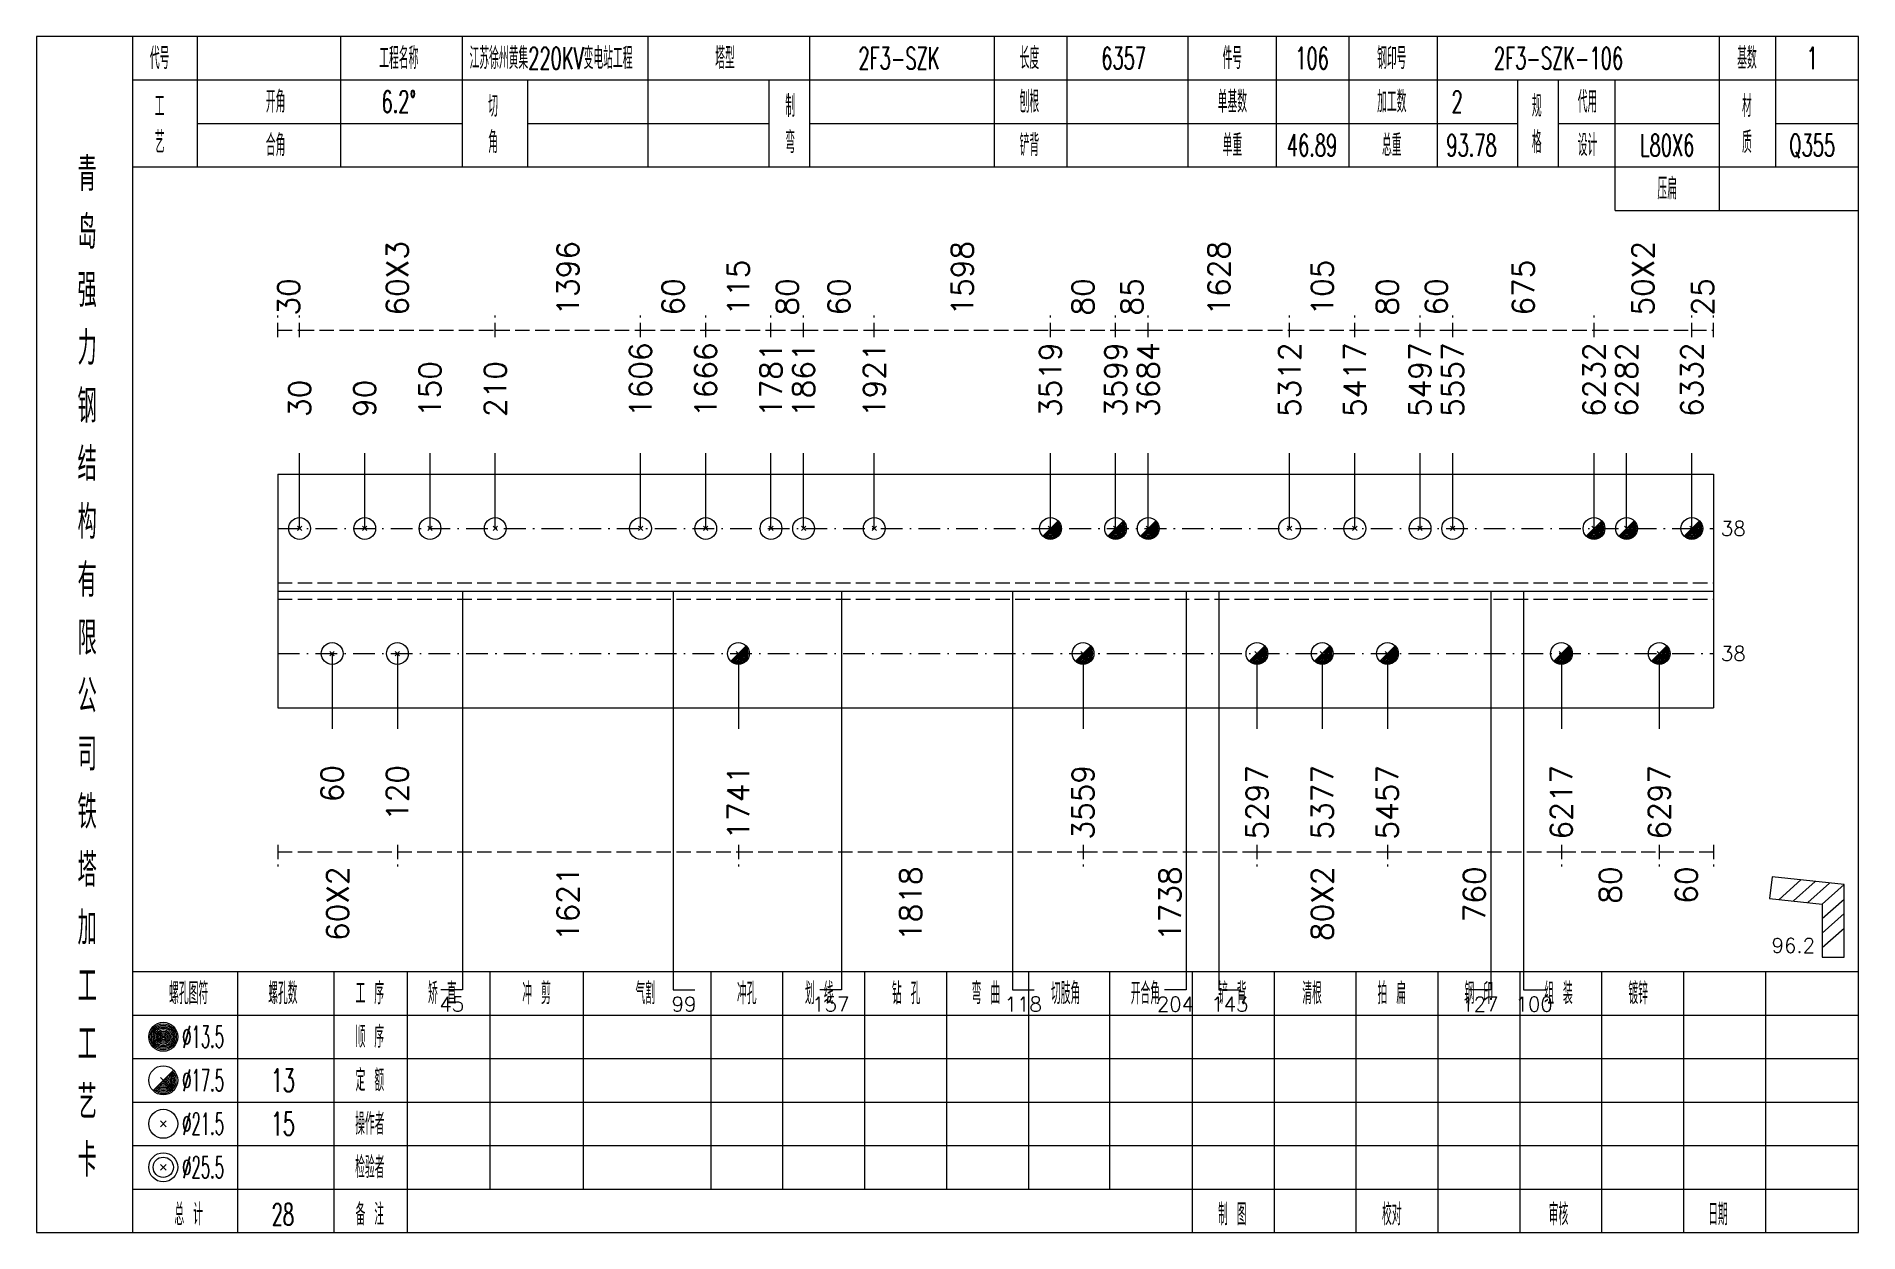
# Model space of a CAD drawing. Extents: x 0 to 4623, y -1159 to 4890.
# Drawn here: x 1557 to 1808.4, y 4725 to 4890 of the extents above; entities that cross this region are included whole.
import ezdxf
from ezdxf.enums import TextEntityAlignment as Align

# ---------------------------------------------------------------- set-up
doc = ezdxf.new("R2010")
doc.units = 0
doc.header["$MEASUREMENT"] = 0
doc.linetypes.add('一点画线', pattern=[5.2, 3, -1, 0.2, -1])
doc.linetypes.add('虚线', pattern=[2.75, 2, -0.75])
doc.layers.get('0').update_dxf_attribs({"linetype": 'CONTINUOUS', "lineweight": 25})
for name, color, linetype, lineweight in [('1', 7, 'CONTINUOUS', 25), ('2', 7, 'CONTINUOUS', 25), ('4', 7, 'CONTINUOUS', 25), ('5', 7, 'CONTINUOUS', 25)]:
    doc.layers.add(name, color=color, linetype=linetype, lineweight=lineweight)
doc.styles.get("Standard").update_dxf_attribs({"font": 'simplex.shx', "width": 0.7, "height": 3, "bigfont": 'gbhzfs.shx'})

msp = doc.modelspace()

# ---------------------------------------------------------------- texts
at = {"color": 8, "linetype": 'Continuous', "lineweight": 9}
for s, p in [('60X3', (1606.8, 4851.5)), ('1396', (1630.323, 4851.5)), ('1598', (1684.748, 4851.5)), ('1628', (1720.15, 4851.5)), ('50X2', (1778.65, 4851.5)), ('115', (1653.847, 4851.5)), ('105', (1734.4, 4851.5)), ('675', (1762.15, 4851.5)), ('30', (1591.8, 4851.5)), ('60', (1644.847, 4851.5)), ('80', (1660.597, 4851.5)), ('60', (1667.722, 4851.5)), ('80', (1701.4, 4851.5)), ('85', (1708.15, 4851.5)), ('80', (1743.4, 4851.5)), ('60', (1750.15, 4851.5)), ('25', (1786.9, 4851.5))]:
    msp.add_text(s, height=3, rotation=90, dxfattribs=at).set_placement(p, align=Align.MIDDLE_LEFT)
at = {"color": 7, "linetype": 'Continuous', "lineweight": 13}
for s, p in [('1606', (1640.347, 4837.5)), ('1666', (1649.347, 4837.5)), ('3519', (1696.9, 4837.5)), ('3599', (1705.9, 4837.5)), ('3684', (1710.4, 4837.5)), ('5312', (1729.9, 4837.5)), ('5417', (1738.9, 4837.5)), ('5497', (1747.9, 4837.5)), ('5557', (1752.4, 4837.5)), ('6232', (1771.9, 4837.5)), ('6282', (1776.4, 4837.5)), ('6332', (1785.4, 4837.5)), ('150', (1611.3, 4837.5)), ('210', (1620.3, 4837.5)), ('1781', (1658.347, 4837.5)), ('1861', (1662.847, 4837.5)), ('1921', (1672.597, 4837.5)), ('30', (1593.3, 4837.5)), ('90', (1602.3, 4837.5))]:
    msp.add_text(s, height=3, rotation=90, dxfattribs=at).set_placement(p, align=Align.MIDDLE_LEFT)
for p in [(1789.4, 4822.125), (1789.4, 4804.875)]:
    msp.add_text('38', height=2, dxfattribs=at).set_placement(p, align=Align.MIDDLE_LEFT)
at = {"color": 8, "linetype": 'Continuous', "lineweight": 9}
for s, p in [('60X2', (1598.55, 4775.5)), ('1621', (1630.323, 4775.5)), ('1818', (1677.623, 4775.5)), ('1738', (1713.4, 4775.5)), ('80X2', (1734.4, 4775.5)), ('760', (1755.4, 4775.5)), ('80', (1774.15, 4775.5)), ('60', (1784.65, 4775.5))]:
    msp.add_text(s, height=3, rotation=90, dxfattribs=at).set_placement(p, align=Align.MIDDLE_RIGHT)
at = {"layer": '1', "color": 7, "linetype": 'Continuous', "lineweight": 13}
for s, p in [('60', (1597.8, 4789.5)), ('120', (1606.8, 4789.5)), ('1741', (1653.847, 4789.5)), ('3559', (1701.4, 4789.5)), ('5297', (1725.4, 4789.5)), ('5377', (1734.4, 4789.5)), ('5457', (1743.4, 4789.5)), ('6217', (1767.4, 4789.5)), ('6297', (1780.9, 4789.5))]:
    msp.add_text(s, height=3, rotation=90, dxfattribs=at).set_placement(p, align=Align.MIDDLE_RIGHT)
at = {"layer": '2', "color": 7, "linetype": 'Continuous', "lineweight": 13}
msp.add_text('96.2', height=2, dxfattribs=at).set_placement((1802.4, 4763), align=Align.BOTTOM_RIGHT)
for s, p in [('45', (1614.3, 4757.5)), ('99', (1646.347, 4757.5)), ('157', (1666.597, 4757.5)), ('118', (1693.15, 4757.5)), ('204', (1714.15, 4757.5)), ('143', (1721.65, 4757.5)), ('127', (1756.15, 4757.5)), ('100', (1763.65, 4757.5))]:
    msp.add_text(s, height=2, dxfattribs=at).set_placement(p, align=Align.TOP_CENTER)
at = {"layer": '4', "color": 1, "linetype": 'Continuous', "lineweight": 13}
for s, height, width, p in [('代号', 3, 0.6, (1574, 4887)), ('工程名称', 3, 0.6, (1607, 4887)), ('江苏徐州黄集220KV变电站工程', 3, 0.6, (1628, 4887)), ('塔型', 3, 0.6, (1652, 4887)), ('2F3-SZK', 3, 0.6, (1676, 4887)), ('长度', 3, 0.6, (1694, 4887)), ('6357', 3, 0.6, (1707, 4887)), ('件号', 3, 0.6, (1722, 4887)), ('106', 3, 0.6, (1733, 4887)), ('钢印号', 3, 0.6, (1744, 4887)), ('2F3-SZK-106', 3, 0.6, (1767, 4887)), ('基数', 3, 0.6, (1793, 4887)), ('1', 3, 0.6, (1802, 4887)), ('开角', 3, 0.6, (1590, 4881)), ('6.2%%d', 3, 0.6, (1607, 4881)), ('制', 3, 0.6, (1661, 4880.4)), ('刨根', 3, 0.6, (1694, 4881)), ('单基数', 3, 0.6, (1722, 4881)), ('加工数', 3, 0.6, (1744, 4881)), ('2', 3, 0.6, (1753, 4881)), ('代用', 3, 0.6, (1771, 4881)), ('材', 3, 0.6, (1793, 4880.4)), ('工', 3, 0.6, (1574, 4880.4)), ('切', 3, 0.6, (1620, 4880.4)), ('规', 3, 0.6, (1764, 4880.4)), ('艺', 3, 0.6, (1574, 4875.4)), ('角', 3, 0.6, (1620, 4875.4)), ('弯', 3, 0.6, (1661, 4875.4)), ('格', 3, 0.6, (1764, 4875.4)), ('质', 3, 0.6, (1793, 4875.4)), ('合角', 3, 0.6, (1590, 4875)), ('铲背', 3, 0.6, (1694, 4875)), ('单重', 3, 0.6, (1722, 4875)), ('46.89', 3, 0.6, (1733, 4875)), ('总重', 3, 0.6, (1744, 4875)), ('93.78', 3, 0.6, (1755, 4875)), ('设计', 3, 0.6, (1771, 4875)), ('L80X6', 3, 0.6, (1782, 4875)), ('Q355', 3, 0.6, (1802, 4875)), ('青', 4.6, 0.8, (1564, 4871)), ('压扁', 3, 0.6, (1782, 4869)), ('岛', 4.6, 0.8, (1564, 4863)), ('强', 4.6, 0.8, (1564, 4855)), ('力', 4.6, 0.8, (1564, 4847)), ('钢', 4.6, 0.8, (1564, 4839)), ('结', 4.6, 0.8, (1564, 4831)), ('构', 4.6, 0.8, (1564, 4823)), ('有', 4.6, 0.8, (1564, 4815)), ('限', 4.6, 0.8, (1564, 4807)), ('公', 4.6, 0.8, (1564, 4799)), ('司', 4.6, 0.8, (1564, 4791)), ('铁', 4.6, 0.8, (1564, 4783)), ('塔', 4.6, 0.8, (1564, 4775)), ('加', 4.6, 0.8, (1564, 4767)), ('工', 4.6, 0.8, (1564, 4759)), ('螺孔图符', 3, 0.6, (1578, 4758)), ('螺孔数', 3, 0.6, (1591, 4758)), ('工 序', 3, 0.6, (1603, 4758)), ('矫 直', 3, 0.6, (1613, 4758)), ('冲 剪', 3, 0.6, (1626, 4758)), ('气割', 3, 0.6, (1641, 4758)), ('冲孔', 3, 0.6, (1655, 4758)), ('划 线', 3, 0.6, (1665, 4758)), ('钻 孔', 3, 0.6, (1677, 4758)), ('弯 曲', 3, 0.6, (1688, 4758)), ('切肢角', 3, 0.6, (1699, 4758)), ('开合角', 3, 0.6, (1710, 4758)), ('铲 背', 3, 0.6, (1722, 4758)), ('清根', 3, 0.6, (1733, 4758)), ('拍 扁', 3, 0.6, (1744, 4758)), ('钢 印', 3, 0.6, (1756, 4758)), ('组 装', 3, 0.6, (1767, 4758)), ('镀锌', 3, 0.6, (1778, 4758)), ('工', 4.6, 0.8, (1564, 4751)), ('%%C13.5', 3, 0.5, (1580, 4752)), ('顺 序', 3, 0.6, (1603, 4752)), ('%%C17.5', 3, 0.5, (1580, 4746)), ('13', 3.2, 0.6, (1591, 4746)), ('定 额', 3, 0.6, (1603, 4746)), ('艺', 4.6, 0.8, (1564, 4743)), ('%%C21.5', 3, 0.5, (1580, 4740)), ('15', 3.2, 0.6, (1591, 4740)), ('操作者', 3, 0.6, (1603, 4740)), ('卡', 4.6, 0.8, (1564, 4735)), ('%%C25.5', 3, 0.5, (1580, 4734)), ('检验者', 3, 0.6, (1603, 4734)), ('总 计', 3, 0.6, (1578, 4727.5)), ('28', 3, 0.6, (1591, 4727.5)), ('备 注', 3, 0.6, (1603, 4727.5)), ('制 图', 3, 0.6, (1722, 4727.5)), ('校对', 3, 0.6, (1744, 4727.5)), ('审核', 3, 0.6, (1767, 4727.5)), ('日期', 3, 0.6, (1789, 4727.5))]:
    msp.add_text(s, height=height, dxfattribs=dict(at, width=width)).set_placement(p, align=Align.MIDDLE_CENTER)

# ---------------------------------------------------------------- blocks, each defined once
blk = doc.blocks.new('孔21.5')
at = {"layer": '5', "color": 7, "linetype": 'Continuous', "lineweight": 13}
for p, q in [((-0.2, -0.2), (0.2, 0.2)), ((-0.2, 0.2), (0.2, -0.2))]:
    blk.add_line(p, q, dxfattribs=at)
blk.add_circle((0, 0), 1, dxfattribs=at)
blk = doc.blocks.new('孔17.5')
at = {"layer": '5', "color": 7, "linetype": 'Continuous', "lineweight": 13}
for p, q in [((-0.707, -0.707), (0.707, 0.707)), ((-0.2, 0.2), (0.2, -0.2))]:
    blk.add_line(p, q, dxfattribs=at)
blk.add_circle((0, 0), 1, dxfattribs=at)
for radius in [0.9, 0.8, 0.7, 0.6, 0.5, 0.4, 0.3, 0.2, 0.1]:
    blk.add_arc((0, 0), radius, 225, 45, dxfattribs=at)

# ---------------------------------------------------------------- linework, layer by layer
at = {"color": 8, "linetype": '虚线', "lineweight": 9}
for p, q in [((1590.3, 4848.5), (1590.3, 4851.5)), ((1593.3, 4848.5), (1593.3, 4851.5)), ((1593.3, 4848.5), (1593.3, 4851.5)), ((1620.3, 4848.5), (1620.3, 4851.5)), ((1620.3, 4848.5), (1620.3, 4851.5)), ((1640.347, 4848.5), (1640.347, 4851.5)), ((1640.347, 4848.5), (1640.347, 4851.5)), ((1649.347, 4848.5), (1649.347, 4851.5)), ((1649.347, 4848.5), (1649.347, 4851.5)), ((1658.347, 4848.5), (1658.347, 4851.5)), ((1658.347, 4848.5), (1658.347, 4851.5)), ((1662.847, 4848.5), (1662.847, 4851.5)), ((1662.847, 4848.5), (1662.847, 4851.5)), ((1672.597, 4848.5), (1672.597, 4851.5)), ((1672.597, 4848.5), (1672.597, 4851.5)), ((1696.9, 4848.5), (1696.9, 4851.5)), ((1696.9, 4848.5), (1696.9, 4851.5)), ((1705.9, 4848.5), (1705.9, 4851.5)), ((1705.9, 4848.5), (1705.9, 4851.5)), ((1710.4, 4848.5), (1710.4, 4851.5)), ((1710.4, 4848.5), (1710.4, 4851.5)), ((1729.9, 4848.5), (1729.9, 4851.5)), ((1729.9, 4848.5), (1729.9, 4851.5)), ((1738.9, 4848.5), (1738.9, 4851.5)), ((1738.9, 4848.5), (1738.9, 4851.5)), ((1747.9, 4848.5), (1747.9, 4851.5)), ((1747.9, 4848.5), (1747.9, 4851.5)), ((1752.4, 4848.5), (1752.4, 4851.5)), ((1752.4, 4848.5), (1752.4, 4851.5)), ((1771.9, 4848.5), (1771.9, 4851.5)), ((1771.9, 4848.5), (1771.9, 4851.5)), ((1785.4, 4848.5), (1785.4, 4851.5)), ((1785.4, 4848.5), (1785.4, 4851.5)), ((1788.4, 4848.5), (1788.4, 4851.5)), ((1590.3, 4849.5), (1593.3, 4849.5)), ((1593.3, 4849.5), (1620.3, 4849.5)), ((1620.3, 4849.5), (1640.347, 4849.5)), ((1640.347, 4849.5), (1649.347, 4849.5)), ((1649.347, 4849.5), (1658.347, 4849.5)), ((1658.347, 4849.5), (1662.847, 4849.5)), ((1662.847, 4849.5), (1672.597, 4849.5)), ((1672.597, 4849.5), (1696.9, 4849.5)), ((1696.9, 4849.5), (1705.9, 4849.5)), ((1705.9, 4849.5), (1710.4, 4849.5)), ((1710.4, 4849.5), (1729.9, 4849.5)), ((1729.9, 4849.5), (1738.9, 4849.5)), ((1738.9, 4849.5), (1747.9, 4849.5)), ((1747.9, 4849.5), (1752.4, 4849.5)), ((1752.4, 4849.5), (1771.9, 4849.5)), ((1771.9, 4849.5), (1785.4, 4849.5)), ((1785.4, 4849.5), (1788.4, 4849.5)), ((1590.3, 4778.5), (1590.3, 4775.5)), ((1590.3, 4777.5), (1606.8, 4777.5)), ((1606.8, 4778.5), (1606.8, 4775.5)), ((1606.8, 4778.5), (1606.8, 4775.5)), ((1606.8, 4777.5), (1653.847, 4777.5)), ((1653.847, 4778.5), (1653.847, 4775.5)), ((1653.847, 4778.5), (1653.847, 4775.5)), ((1653.847, 4777.5), (1701.4, 4777.5)), ((1701.4, 4778.5), (1701.4, 4775.5)), ((1701.4, 4778.5), (1701.4, 4775.5)), ((1701.4, 4777.5), (1725.4, 4777.5)), ((1725.4, 4778.5), (1725.4, 4775.5)), ((1725.4, 4778.5), (1725.4, 4775.5)), ((1725.4, 4777.5), (1743.4, 4777.5)), ((1743.4, 4778.5), (1743.4, 4775.5)), ((1743.4, 4778.5), (1743.4, 4775.5)), ((1743.4, 4777.5), (1767.4, 4777.5)), ((1767.4, 4778.5), (1767.4, 4775.5)), ((1767.4, 4778.5), (1767.4, 4775.5)), ((1767.4, 4777.5), (1780.9, 4777.5)), ((1780.9, 4778.5), (1780.9, 4775.5)), ((1780.9, 4778.5), (1780.9, 4775.5)), ((1780.9, 4777.5), (1788.4, 4777.5)), ((1788.4, 4778.5), (1788.4, 4775.5))]:
    msp.add_line(p, q, dxfattribs=at)
at = {"color": 7, "linetype": 'Continuous', "lineweight": 13}
for p, q in [((1593.3, 4822.125), (1593.3, 4832.5)), ((1602.3, 4822.125), (1602.3, 4832.5)), ((1611.3, 4822.125), (1611.3, 4832.5)), ((1620.3, 4822.125), (1620.3, 4832.5)), ((1640.347, 4822.125), (1640.347, 4832.5)), ((1649.347, 4822.125), (1649.347, 4832.5)), ((1658.347, 4822.125), (1658.347, 4832.5)), ((1662.847, 4822.125), (1662.847, 4832.5)), ((1672.597, 4822.125), (1672.597, 4832.5)), ((1696.9, 4822.125), (1696.9, 4832.5)), ((1705.9, 4822.125), (1705.9, 4832.5)), ((1710.4, 4822.125), (1710.4, 4832.5)), ((1729.9, 4822.125), (1729.9, 4832.5)), ((1738.9, 4822.125), (1738.9, 4832.5)), ((1747.9, 4822.125), (1747.9, 4832.5)), ((1752.4, 4822.125), (1752.4, 4832.5)), ((1771.9, 4822.125), (1771.9, 4832.5)), ((1776.4, 4822.125), (1776.4, 4832.5)), ((1785.4, 4822.125), (1785.4, 4832.5)), ((1597.8, 4804.875), (1597.8, 4794.5)), ((1606.8, 4804.875), (1606.8, 4794.5)), ((1653.847, 4804.875), (1653.847, 4794.5)), ((1701.4, 4804.875), (1701.4, 4794.5)), ((1725.4, 4804.875), (1725.4, 4794.5)), ((1734.4, 4804.875), (1734.4, 4794.5)), ((1743.4, 4804.875), (1743.4, 4794.5)), ((1767.4, 4804.875), (1767.4, 4794.5)), ((1780.9, 4804.875), (1780.9, 4794.5))]:
    msp.add_line(p, q, dxfattribs=at)
at = {"color": 7, "linetype": 'Continuous', "lineweight": 18}
for p, q in [((1590.3, 4829.625), (1590.3, 4797.375)), ((1590.3, 4829.625), (1788.4, 4829.625)), ((1788.4, 4829.625), (1788.4, 4797.375)), ((1590.3, 4813.5), (1788.4, 4813.5))]:
    msp.add_line(p, q, dxfattribs=at)
at = {"color": 3, "linetype": '一点画线', "lineweight": 13}
for p, q in [((1590.3, 4822.125), (1788.4, 4822.125)), ((1590.3, 4804.875), (1788.4, 4804.875))]:
    msp.add_line(p, q, dxfattribs=at)
at = {"color": 1, "linetype": '虚线', "lineweight": 18}
for p, q in [((1590.3, 4814.625), (1788.4, 4814.625)), ((1590.3, 4812.375), (1788.4, 4812.375))]:
    msp.add_line(p, q, dxfattribs=at)
at = {"layer": '1', "color": 7, "linetype": 'Continuous', "lineweight": 18}
msp.add_line((1590.3, 4797.375), (1788.4, 4797.375), dxfattribs=at)
at = {"layer": '2', "color": 7, "linetype": 'Continuous', "lineweight": 13}
for p, q in [((1615.8, 4813.5), (1615.8, 4758.5)), ((1644.847, 4813.5), (1644.847, 4758.5)), ((1668.097, 4813.5), (1668.097, 4758.5)), ((1691.65, 4813.5), (1691.65, 4758.5)), ((1715.65, 4813.5), (1715.65, 4758.5)), ((1720.15, 4813.5), (1720.15, 4758.5)), ((1757.65, 4813.5), (1757.65, 4758.5)), ((1762.15, 4813.5), (1762.15, 4758.5)), ((1796.458, 4774.08), (1796.134, 4771.098)), ((1806.4, 4773), (1796.458, 4774.08)), ((1797.435, 4770.956), (1800.435, 4773.648)), ((1799.423, 4770.74), (1802.423, 4773.432)), ((1801.412, 4770.524), (1804.412, 4773.216)), ((1803.4, 4770.308), (1806.4, 4773)), ((1806.4, 4763), (1806.4, 4773)), ((1796.134, 4771.098), (1803.4, 4770.308)), ((1803.4, 4768.308), (1806.4, 4771)), ((1803.4, 4770.308), (1803.4, 4763)), ((1803.4, 4766.308), (1806.4, 4769)), ((1803.4, 4764.308), (1806.4, 4767)), ((1803.4, 4763), (1806.4, 4763)), ((1615.8, 4758.5), (1612.8, 4758.5)), ((1644.847, 4758.5), (1647.847, 4758.5)), ((1668.097, 4758.5), (1665.097, 4758.5)), ((1691.65, 4758.5), (1694.65, 4758.5)), ((1715.65, 4758.5), (1712.65, 4758.5)), ((1720.15, 4758.5), (1723.15, 4758.5)), ((1757.65, 4758.5), (1754.65, 4758.5)), ((1762.15, 4758.5), (1765.15, 4758.5))]:
    msp.add_line(p, q, dxfattribs=at)
at = {"layer": '4', "color": 1, "linetype": 'Continuous', "lineweight": 18}
for p, q in [((1570.3, 4725), (1570.3, 4890)), ((1579.2, 4872), (1579.2, 4890)), ((1599, 4872), (1599, 4890)), ((1615.8, 4872), (1615.8, 4890)), ((1641.4, 4872), (1641.4, 4890)), ((1663.7, 4872), (1663.7, 4890)), ((1689.2, 4872), (1689.2, 4890)), ((1699.2, 4872), (1699.2, 4890)), ((1715.9, 4872), (1715.9, 4890)), ((1728.1, 4872), (1728.1, 4890)), ((1738.1, 4872), (1738.1, 4890)), ((1750.3, 4872), (1750.3, 4890)), ((1789.2, 4866), (1789.2, 4890)), ((1797, 4872), (1797, 4890)), ((1570.3, 4884), (1808.4, 4884)), ((1624.8, 4872), (1624.8, 4884)), ((1658.1, 4872), (1658.1, 4884)), ((1761.4, 4872), (1761.4, 4884)), ((1767, 4872), (1767, 4884)), ((1774.8, 4866), (1774.8, 4884)), ((1579.2, 4878), (1615.8, 4878)), ((1624.8, 4878), (1658.1, 4878)), ((1663.7, 4878), (1761.4, 4878)), ((1767, 4878), (1789.2, 4878)), ((1797, 4878), (1808.4, 4878)), ((1570.3, 4872), (1808.4, 4872)), ((1774.8, 4866), (1808.4, 4866)), ((1570.3, 4761), (1808.4, 4761)), ((1584.8, 4725), (1584.8, 4761)), ((1598.1, 4725), (1598.1, 4761)), ((1608.2, 4725), (1608.2, 4761)), ((1619.6, 4731), (1619.6, 4761)), ((1632.5, 4731), (1632.5, 4761)), ((1650.1, 4731), (1650.1, 4761)), ((1660, 4731), (1660, 4761)), ((1671.3, 4731), (1671.3, 4761)), ((1682.6, 4731), (1682.6, 4761)), ((1693.9, 4731), (1693.9, 4761)), ((1705.1, 4731), (1705.1, 4761)), ((1716.5, 4731), (1716.5, 4761)), ((1727.8, 4731), (1727.8, 4761)), ((1739.1, 4731), (1739.1, 4761)), ((1750.4, 4731), (1750.4, 4761)), ((1761.7, 4731), (1761.7, 4761)), ((1773, 4731), (1773, 4761)), ((1784.3, 4731), (1784.3, 4761)), ((1795.6, 4731), (1795.6, 4761)), ((1570.3, 4755), (1808.4, 4755)), ((1570.3, 4749), (1808.4, 4749)), ((1570.3, 4743), (1808.4, 4743)), ((1570.3, 4737), (1808.4, 4737)), ((1570.3, 4731), (1808.4, 4731)), ((1716.5, 4725), (1716.5, 4731)), ((1727.8, 4725), (1727.8, 4731)), ((1739.1, 4725), (1739.1, 4731)), ((1750.4, 4725), (1750.4, 4731)), ((1761.7, 4725), (1761.7, 4731)), ((1773, 4725), (1773, 4731)), ((1784.3, 4725), (1784.3, 4731)), ((1795.6, 4725), (1795.6, 4731))]:
    msp.add_line(p, q, dxfattribs=at)
at = {"layer": '4', "color": 7, "linetype": 'Continuous', "lineweight": 13}
for p, q in [((1574.3, 4751.8), (1574.7, 4752.2)), ((1574.7, 4751.8), (1574.3, 4752.2)), ((1573.086, 4744.586), (1575.914, 4747.414)), ((1574.1, 4746.4), (1574.9, 4745.6)), ((1574.1, 4739.6), (1574.9, 4740.4)), ((1574.1, 4740.4), (1574.9, 4739.6)), ((1574.1, 4733.6), (1574.9, 4734.4)), ((1574.1, 4734.4), (1574.9, 4733.6))]:
    msp.add_line(p, q, dxfattribs=at)
at = {"layer": '4', "color": 1, "linetype": 'Continuous', "lineweight": 18}
msp.add_lwpolyline([(1557, 4890), (1557, 4725), (1808.4, 4725), (1808.4, 4890)], close=True, dxfattribs=at)
at = {"layer": '4', "color": 7, "linetype": 'Continuous', "lineweight": 13}
for centre, radius in [((1574.5, 4752), 2), ((1574.5, 4752), 1.8), ((1574.5, 4752), 1.6), ((1574.5, 4752), 1.4), ((1574.5, 4752), 1.2), ((1574.5, 4752), 1), ((1574.5, 4752), 0.8), ((1574.5, 4752), 0.6), ((1574.5, 4752), 0.4), ((1574.5, 4752), 0.2), ((1574.5, 4746), 2), ((1574.5, 4740), 2), ((1574.5, 4734), 2), ((1574.5, 4734), 1.4)]:
    msp.add_circle(centre, radius, dxfattribs=at)
for radius in [1.8, 1.6, 1.4, 1.2, 1, 0.8, 0.6, 0.4, 0.2]:
    msp.add_arc((1574.5, 4746), radius, 225, 45, dxfattribs=at)

# ---------------------------------------------------------------- block references
at = {"color": 7, "linetype": 'Continuous', "lineweight": 13, "xscale": 1.5, "yscale": 1.5, "zscale": 1.5}
for name, p in [('孔21.5', (1593.3, 4822.125)), ('孔21.5', (1602.3, 4822.125)), ('孔21.5', (1611.3, 4822.125)), ('孔21.5', (1620.3, 4822.125)), ('孔21.5', (1640.347, 4822.125)), ('孔21.5', (1649.347, 4822.125)), ('孔21.5', (1658.347, 4822.125)), ('孔21.5', (1662.847, 4822.125)), ('孔21.5', (1672.597, 4822.125)), ('孔17.5', (1696.9, 4822.125)), ('孔17.5', (1705.9, 4822.125)), ('孔17.5', (1710.4, 4822.125)), ('孔21.5', (1729.9, 4822.125)), ('孔21.5', (1738.9, 4822.125)), ('孔21.5', (1747.9, 4822.125)), ('孔21.5', (1752.4, 4822.125)), ('孔17.5', (1771.9, 4822.125)), ('孔17.5', (1776.4, 4822.125)), ('孔17.5', (1785.4, 4822.125))]:
    msp.add_blockref(name, p, dxfattribs=at)
at = {"layer": '1', "color": 7, "linetype": 'Continuous', "lineweight": 13, "xscale": 1.5, "yscale": 1.5, "zscale": 1.5}
for name, p in [('孔21.5', (1597.8, 4804.875)), ('孔21.5', (1606.8, 4804.875)), ('孔17.5', (1653.847, 4804.875)), ('孔17.5', (1701.4, 4804.875)), ('孔17.5', (1725.4, 4804.875)), ('孔17.5', (1734.4, 4804.875)), ('孔17.5', (1743.4, 4804.875)), ('孔17.5', (1767.4, 4804.875)), ('孔17.5', (1780.9, 4804.875))]:
    msp.add_blockref(name, p, dxfattribs=at)

msp.set_redraw_order([(e.dxf.handle, doc.entitydb.next_handle()) for e in msp.query("TEXT MTEXT ATTDEF DIMENSION ARC_DIMENSION")])  # texts and dimensions are drawn at this point

doc.saveas('drawing.dxf')
